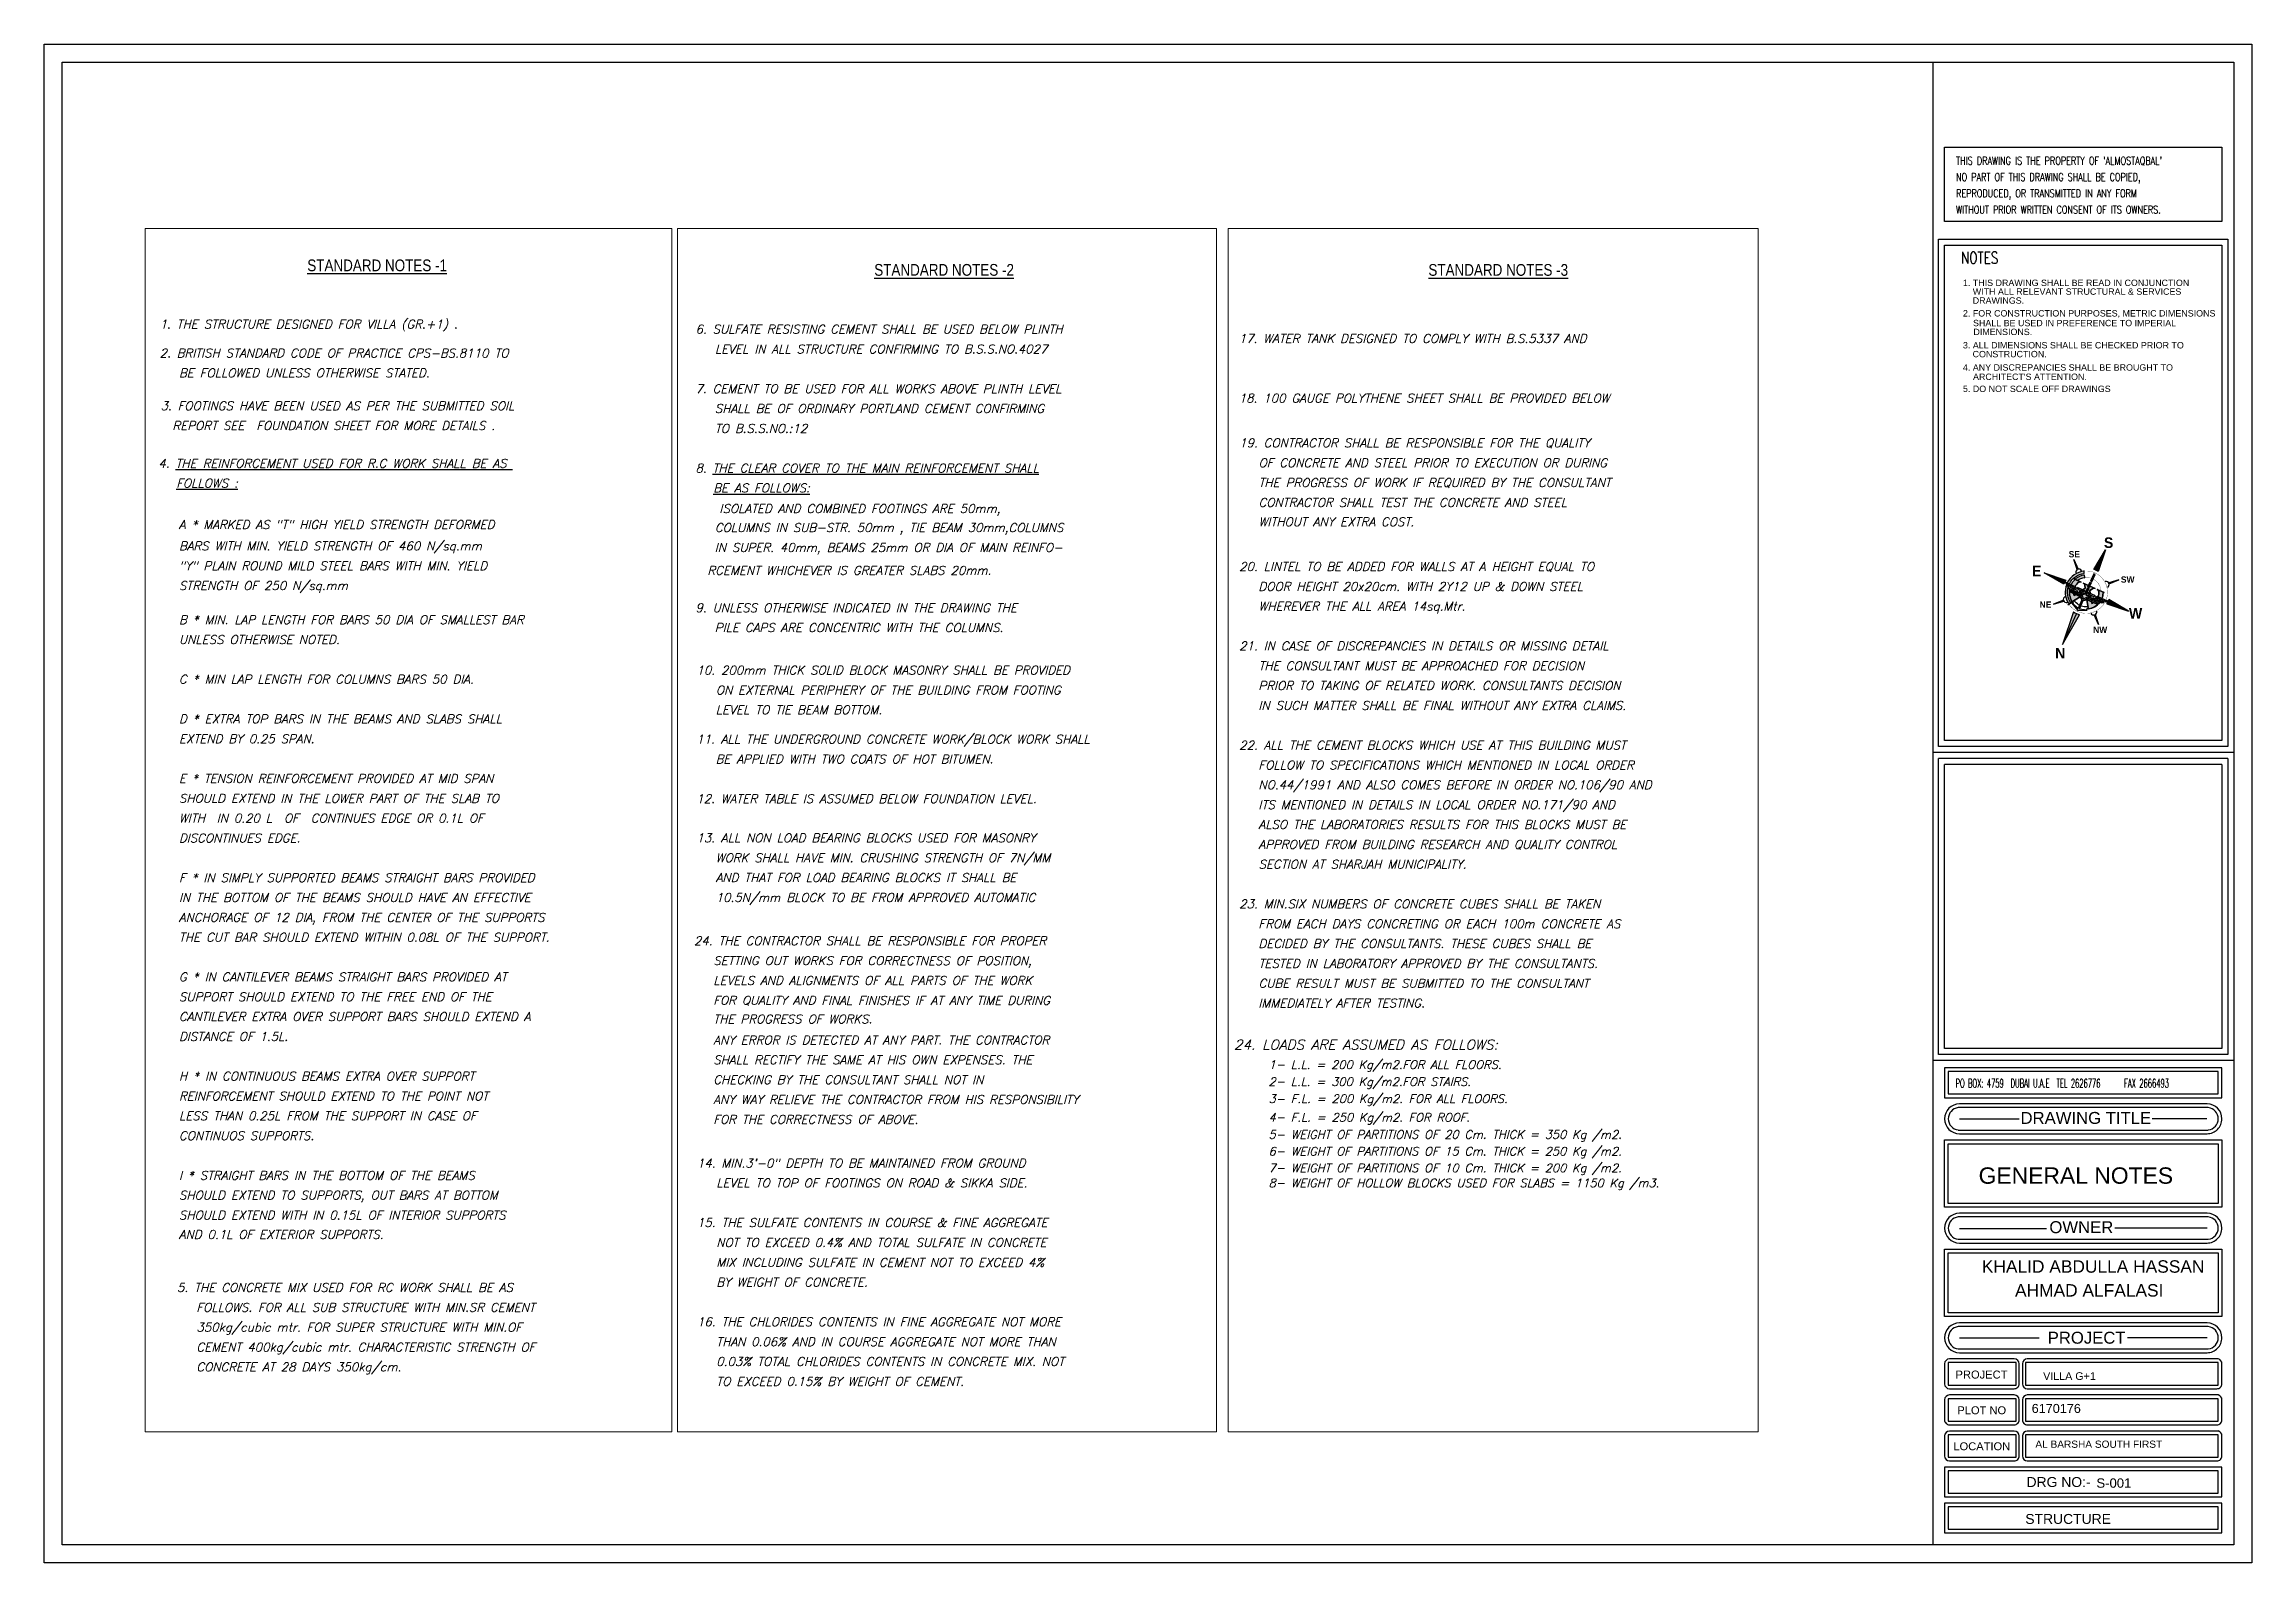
# Model space of a CAD drawing. Header units: metres. Extents: x 503482 to 1007323, y 2781056 to 5562345.
# Drawn here: x 503483.07 to 503530.83, y 2781080.01 to 2781112.87 of the extents above; entities that cross this region are included whole.
import ezdxf
from ezdxf.enums import TextEntityAlignment as Align

# ---------------------------------------------------------------- set-up
doc = ezdxf.new("R2010")
doc.units = ezdxf.units.M
doc.header["$LTSCALE"] = 10
doc.header["$MEASUREMENT"] = 0
doc.layers.get('0').update_dxf_attribs({"linetype": 'CONTINUOUS'})
doc.layers.add('01_WALLS', color=7, linetype='CONTINUOUS', lineweight=25)
doc.layers.add('Ex.Walls', color=7, linetype='CONTINUOUS', lineweight=0)
for name, color, linetype in [('F-S', 3, 'CONTINUOUS'), ('M.TITLE BLOCK', 7, 'CONTINUOUS'), ('TEXT1', 6, 'CONTINUOUS'), ('TEXT2', 2, 'CONTINUOUS'), ('TEXT3', 4, 'CONTINUOUS'), ('WALL1', 4, 'CONTINUOUS')]:
    doc.layers.add(name, color=color, linetype=linetype)
doc.styles.add('2', font='ITALIC.SHX')
doc.styles.add('4', font='romab___.ttf')
doc.styles.add('MIC', font='romant.shx', dxfattribs={"width": 0.75})
doc.styles.add('ROMAN', font='romant.shx', dxfattribs={"height": 0.6})
doc.styles.add('ROMANC', font='ARIALN.TTF')
doc.styles.add('SANSSERIFBOLD', font='sanss___.ttf', dxfattribs={"height": 18})

msp = doc.modelspace()

# ---------------------------------------------------------------- texts
at = {"layer": 'M.TITLE BLOCK', "color": 1, "style": 'MIC', "width": 0.75}
for s, p in [("THIS DRAWING IS THE PROPERTY OF 'ALMOSTAQBAL'", (503524.435, 2781110.262)), ('NO PART OF THIS DRAWING SHALL BE COPIED,', (503524.435, 2781109.909)), ('REPRODUCED, OR TRANSMITTED IN ANY FORM', (503524.435, 2781109.556)), ('WITHOUT PRIOR WRITTEN CONSENT OF ITS OWNERS.', (503524.435, 2781109.204))]:
    msp.add_text(s, height=0.17033, dxfattribs=at).set_placement(p)
at = {"layer": 'M.TITLE BLOCK', "color": 253, "linetype": 'Continuous', "ltscale": 24, "style": 'MIC', "width": 0.75}
msp.add_text('NOTES', height=0.2555, dxfattribs=at).set_placement((503524.539, 2781108.121))
at = {"layer": 'M.TITLE BLOCK', "color": 253, "linetype": 'Continuous', "ltscale": 24, "style": 'SANSSERIFBOLD'}
for s, height, p in [('1. THIS DRAWING SHALL BE READ IN CONJUNCTION', 0.13774, (503524.584, 2781107.637)), ('WITH ALL RELEVANT STRUCTURAL & SERVICES', 0.13774, (503524.797, 2781107.447)), ('DRAWINGS.', 0.1377, (503524.796, 2781107.254)), ('2. FOR CONSTRUCTION PURPOSES, METRIC DIMENSIONS', 0.13774, (503524.584, 2781106.977)), ('SHALL BE USED IN PREFERENCE TO IMPERIAL ', 0.13774, (503524.802, 2781106.767)), ('3. ALL DIMENSIONS SHALL BE CHECKED PRIOR TO', 0.13774, (503524.584, 2781106.286)), ('DIMENSIONS.', 0.13774, (503524.811, 2781106.575)), ('4. ANY DISCREPANCIES SHALL BE BROUGHT TO', 0.13774, (503524.584, 2781105.805)), ('CONSTRUCTION.', 0.13774, (503524.793, 2781106.095)), ('5. DO NOT SCALE OFF DRAWINGS', 0.13774, (503524.584, 2781105.343)), ("ARCHITECT'S ATTENTION.", 0.13774, (503524.802, 2781105.604))]:
    msp.add_text(s, height=height, dxfattribs=at).set_placement(p)
at = {"layer": 'M.TITLE BLOCK', "color": 144, "linetype": 'Continuous', "style": '4'}
for s, p in [('S', (503527.634, 2781101.969)), ('E', (503526.077, 2781101.357)), ('W', (503528.175, 2781100.44)), ('N', (503526.578, 2781099.577))]:
    msp.add_text(s, height=0.228, dxfattribs=at).set_placement(p)
at = {"layer": 'M.TITLE BLOCK', "color": 2, "linetype": 'Continuous', "style": '4'}
for s, p in [('SE', (503526.871, 2781101.764)), ('SW', (503528.001, 2781101.217)), ('NE', (503526.243, 2781100.673)), ('NW', (503527.401, 2781100.129))]:
    msp.add_text(s, height=0.1369, dxfattribs=at).set_placement(p)
at = {"layer": 'M.TITLE BLOCK', "color": 1, "style": 'SANSSERIFBOLD'}
for s, height, p in [('DRAWING TITLE', 0.25826, (503525.83, 2781089.505)), ('OWNER', 0.2583, (503526.454, 2781087.141)), ('KHALID ABDULLA HASSAN', 0.26853, (503524.993, 2781086.285)), ('AHMAD ALFALASI', 0.26853, (503525.711, 2781085.769)), ('PROJECT', 0.2583, (503526.418, 2781084.749)), ('PROJECT', 0.1722, (503524.424, 2781083.995)), ('VILLA G+1', 0.1659, (503526.319, 2781083.965)), (' PLOT NO ', 0.1722, (503524.396, 2781083.222)), ('LOCATION', 0.1722, (503524.377, 2781082.443)), ('DRG NO:-', 0.2152, (503525.96, 2781081.648)), ('S-001', 0.2026, (503527.472, 2781081.632)), ('STRUCTURE', 0.2152, (503525.933, 2781080.849))]:
    msp.add_text(s, height=height, dxfattribs=at).set_placement(p)
at = {"layer": 'M.TITLE BLOCK', "color": 1, "linetype": 'Continuous', "lineweight": 0, "style": 'SANSSERIFBOLD'}
msp.add_text('GENERAL NOTES', height=0.35431, rotation=359.9991, dxfattribs=at).set_placement((503524.923, 2781088.21))
at = {"layer": 'M.TITLE BLOCK', "color": 1, "lineweight": 5, "style": 'SANSSERIFBOLD'}
for s, height, p in [('6170176', 0.1955, (503526.072, 2781083.25)), ('AL BARSHA SOUTH FIRST', 0.15642, (503526.151, 2781082.496))]:
    msp.add_text(s, height=height, dxfattribs=at).set_placement(p)

# ---------------------------------------------------------------- blocks, each defined once
blk = doc.blocks.new('GEN NOTES')
at = {"color": 4}
for points in [[(-318.955, 87.356), (-318.956, 54.811), (-304.714, 54.811), (-304.714, 87.356)], [(-304.555, 87.356), (-304.556, 54.811), (-289.984, 54.81), (-289.984, 87.356)], [(-289.669, 87.356), (-289.669, 54.81), (-275.333, 54.81), (-275.333, 87.355)]]:
    blk.add_lwpolyline(points, close=True, dxfattribs=at)
at = {"layer": 'F-S', "color": 7, "linetype": 'Continuous', "style": 'ROMANC'}
for s, p in [('%%USTANDARD NOTES -1', (-312.68, 86.361)), ('%%USTANDARD NOTES -2', (-297.347, 86.239)), ('%%USTANDARD NOTES -3', (-282.361, 86.238))]:
    blk.add_text(s, height=0.31752, rotation=359.999, dxfattribs=at).set_placement(p, align=Align.MIDDLE)
at = {"layer": 'TEXT1', "color": 7, "style": '2'}
for s, p in [('1. THE STRUCTURE DESIGNED FOR VILLA (GR.+1) .', (-318.563, 84.655)), ('2. BRITISH STANDARD CODE OF PRACTICE CPS-BS.8110 TO', (-318.563, 83.871)), ('   BE FOLLOWED UNLESS OTHERWISE STATED.', (-318.563, 83.334)), ('3. FOOTINGS HAVE BEEN USED AS PER THE SUBMITTED SOIL ', (-318.537, 82.445)), ('  REPORT SEE  FOUNDATION SHEET FOR MORE DETAILS .', (-318.537, 81.908)), ('4. %%UTHE REINFORCEMENT USED FOR R.C WORK SHALL BE AS ', (-318.595, 80.888)), ('   %%uFOLLOWS :', (-318.595, 80.351)), ('   A * MARKED AS "T" HIGH YIELD STRENGTH DEFORMED', (-318.564, 79.23)), ('   BARS WITH MIN. YIELD STRENGTH OF 460 N/sq.mm', (-318.564, 78.653)), ('   "Y" PLAIN ROUND MILD STEEL BARS WITH MIN. YIELD', (-318.564, 78.117)), ('   STRENGTH OF 250 N/sq.mm', (-318.564, 77.58)), ('   B * MIN. LAP LENGTH FOR BARS 50 DIA OF SMALLEST BAR', (-318.564, 76.658)), ('   UNLESS OTHERWISE NOTED.', (-318.564, 76.121)), ('   C * MIN LAP LENGTH FOR COLUMNS BARS 50 DIA.', (-318.564, 75.048)), ('   D * EXTRA TOP BARS IN THE BEAMS AND SLABS SHALL', (-318.564, 73.974)), ('   EXTEND BY 0.25 SPAN.', (-318.564, 73.437)), ('   E * TENSION REINFORCEMENT PROVIDED AT MID SPAN', (-318.564, 72.364)), ('   SHOULD EXTEND IN THE LOWER PART OF THE SLAB TO', (-318.564, 71.827)), ('   WITH  IN 0.20 L  OF  CONTINUES EDGE OR 0.1L OF ', (-318.564, 71.29)), ('   DISCONTINUES EDGE.', (-318.564, 70.753)), ('   F * IN SIMPLY SUPPORTED BEAMS STRAIGHT BARS PROVIDED ', (-318.564, 69.68)), ('   IN THE BOTTOM OF THE BEAMS SHOULD HAVE AN EFFECTIVE', (-318.564, 69.143)), ('   ANCHORAGE OF 12 DIA, FROM THE CENTER OF THE SUPPORTS', (-318.564, 68.606)), ('   THE CUT BAR SHOULD EXTEND WITHIN 0.08L OF THE SUPPORT.', (-318.564, 68.069)), ('   G * IN CANTILEVER BEAMS STRAIGHT BARS PROVIDED AT', (-318.564, 66.996)), ('   SUPPORT SHOULD EXTEND TO THE FREE END OF THE ', (-318.564, 66.459)), ('   CANTILEVER EXTRA OVER SUPPORT BARS SHOULD EXTEND A', (-318.564, 65.922)), ('   DISTANCE OF 1.5L.', (-318.564, 65.385)), ('   H * IN CONTINUOUS BEAMS EXTRA OVER SUPPORT', (-318.564, 64.312)), ('   REINFORCEMENT SHOULD EXTEND TO THE POINT NOT', (-318.564, 63.775)), ('   LESS THAN 0.25L FROM THE SUPPORT IN CASE OF', (-318.564, 63.238)), ('   CONTINUOS SUPPORTS.', (-318.564, 62.701)), ('   I * STRAIGHT BARS IN THE BOTTOM OF THE BEAMS', (-318.564, 61.628)), ('   SHOULD EXTEND TO SUPPORTS, OUT BARS AT BOTTOM ', (-318.564, 61.091)), ('   SHOULD EXTEND WITH IN 0.15L OF INTERIOR SUPPORTS', (-318.564, 60.554)), ('   AND 0.1L OF EXTERIOR SUPPORTS.', (-318.564, 60.029))]:
    blk.add_text(s, height=0.23424, rotation=359.999, dxfattribs=at).set_placement(p)
at = {"layer": 'TEXT2', "color": 7, "style": '2'}
for s, p in [('6. SULFATE RESISTING CEMENT SHALL BE USED BELOW PLINTH', (-304.07, 84.517)), ('   LEVEL IN ALL STRUCTURE CONFIRMING TO B.S.S.NO.4027', (-304.07, 83.98)), ('7. CEMENT TO BE USED FOR ALL WORKS ABOVE PLINTH LEVEL', (-304.071, 82.907)), ('   SHALL BE OF ORDINARY PORTLAND CEMENT CONFIRMING', (-304.071, 82.37)), ('   TO B.S.S.NO.:12', (-304.071, 81.833)), ('8. %%uTHE CLEAR COVER TO THE MAIN REINFORCEMENT SHALL', (-304.071, 80.759)), ('   %%UBE AS FOLLOWS:', (-304.071, 80.223)), ('ISOLATED AND COMBINED FOOTINGS ARE 50mm, ', (-303.421, 79.664)), ('   IN SUPER. 40mm, BEAMS 25mm OR DIA OF MAIN REINFO-', (-304.071, 78.612)), ('   COLUMNS IN SUB-STR. 50mm , TIE BEAM 30mm,COLUMNS', (-304.071, 79.149)), ('  RCEMENT WHICHEVER IS GREATER SLABS 20mm.', (-304.071, 77.993)), ('9. UNLESS OTHERWISE INDICATED IN THE DRAWING THE', (-304.071, 76.981)), ('   PILE CAPS ARE CONCENTRIC WITH THE COLUMNS.', (-304.071, 76.444)), ('10. 200mm THICK SOLID BLOCK MASONRY SHALL BE PROVIDED', (-304.044, 75.293)), ('   ON EXTERNAL PERIPHERY OF THE BUILDING FROM FOOTING', (-304.044, 74.756)), ('   LEVEL TO TIE BEAM BOTTOM.', (-304.044, 74.22)), ('11. ALL THE UNDERGROUND CONCRETE WORK/BLOCK WORK SHALL', (-304.05, 73.426)), ('   BE APPLIED WITH TWO COATS OF HOT BITUMEN.', (-304.05, 72.889)), ('12. WATER TABLE IS ASSUMED BELOW FOUNDATION LEVEL.', (-304.05, 71.816)), ('13. ALL NON LOAD BEARING BLOCKS USED FOR MASONRY', (-304.047, 70.756)), ('   WORK SHALL HAVE MIN. CRUSHING STRENGTH OF 7N/MM', (-304.047, 70.219)), ('   AND THAT FOR LOAD BEARING BLOCKS IT SHALL BE ', (-304.047, 69.683)), ('   10.5N/mm BLOCK TO BE FROM APPROVED AUTOMATIC', (-304.047, 69.146)), ('24. THE CONTRACTOR SHALL BE RESPONSIBLE FOR PROPER', (-304.112, 67.973)), ('   SETTING OUT WORKS FOR CORRECTNESS OF POSITION,', (-304.112, 67.436)), ('   LEVELS AND ALIGNMENTS OF ALL PARTS OF THE WORK', (-304.112, 66.899)), ('   FOR QUALITY AND FINAL FINISHES IF AT ANY TIME DURING', (-304.112, 66.363)), ('   THE PROGRESS OF WORKS.', (-304.112, 65.856)), ('   ANY ERROR IS DETECTED AT ANY PART. THE CONTRACTOR', (-304.112, 65.289)), ('   SHALL RECTIFY THE SAME AT HIS OWN EXPENSES. THE ', (-304.112, 64.752)), ('   ANY WAY RELIEVE THE CONTRACTOR FROM HIS RESPONSIBILITY', (-304.112, 63.679)), ('   CHECKING BY THE CONSULTANT SHALL NOT IN ', (-304.112, 64.216)), ('   FOR THE CORRECTNESS OF ABOVE.', (-304.112, 63.142)), ('5. THE CONCRETE MIX USED FOR RC WORK SHALL BE AS', (-318.092, 58.594)), ('   FOLLOWS. FOR ALL SUB STRUCTURE WITH MIN.SR CEMENT', (-318.092, 58.057)), ('   350kg/cubic mtr. FOR SUPER STRUCTURE WITH MIN.OF', (-318.092, 57.52)), ('   CEMENT 400kg/cubic mtr. CHARACTERISTIC STRENGTH OF', (-318.092, 56.983)), ('   CONCRETE AT 28 DAYS 350kg/cm.', (-318.092, 56.446))]:
    blk.add_text(s, height=0.23424, rotation=359.999, dxfattribs=at).set_placement(p)
at = {"layer": 'TEXT3', "color": 7, "style": '2'}
for s, height, p in [('17. WATER TANK DESIGNED TO COMPLY WITH B.S.5337 AND ', 0.23424, (-289.379, 84.264)), ('18. 100 GAUGE POLYTHENE SHEET SHALL BE PROVIDED BELOW', 0.23424, (-289.379, 82.653)), ('19. CONTRACTOR SHALL BE RESPONSIBLE FOR THE QUALITY', 0.23424, (-289.368, 81.441)), ('   OF CONCRETE AND STEEL PRIOR TO EXECUTION OR DURING', 0.23424, (-289.368, 80.904)), ('   CONTRACTOR SHALL TEST THE CONCRETE AND STEEL ', 0.23424, (-289.368, 79.83)), ('   THE PROGRESS OF WORK IF REQUIRED BY THE CONSULTANT', 0.23424, (-289.368, 80.367)), ('   WITHOUT ANY EXTRA COST. ', 0.23424, (-289.368, 79.306)), ('20. LINTEL TO BE ADDED FOR WALLS AT A HEIGHT EQUAL TO ', 0.23424, (-289.368, 78.096)), ('   DOOR HEIGHT 20x20cm. WITH 2Y12 UP & DOWN STEEL', 0.23424, (-289.368, 77.559)), ('   WHEREVER THE ALL AREA 14sq.Mtr.', 0.23424, (-289.368, 77.022)), ('21. IN CASE OF DISCREPANCIES IN DETAILS OR MISSING DETAIL', 0.23424, (-289.368, 75.949)), ('   THE CONSULTANT MUST BE APPROACHED FOR DECISION', 0.23424, (-289.368, 75.412)), ('   PRIOR TO TAKING OF RELATED WORK. CONSULTANTS DECISION', 0.23424, (-289.368, 74.875)), ('   IN SUCH MATTER SHALL BE FINAL WITHOUT ANY EXTRA CLAIMS.', 0.23424, (-289.368, 74.338)), ('22. ALL THE CEMENT BLOCKS WHICH USE AT THIS BUILDING MUST', 0.23424, (-289.368, 73.265)), ('   FOLLOW TO SPECIFICATIONS WHICH MENTIONED IN LOCAL ORDER', 0.23424, (-289.368, 72.728)), ('   NO.44/1991 AND ALSO COMES BEFORE IN ORDER NO.106/90 AND', 0.23424, (-289.368, 72.191)), ('   ITS MENTIONED IN DETAILS IN LOCAL ORDER NO.171/90 AND', 0.23424, (-289.368, 71.655)), ('   ALSO THE LABORATORIES RESULTS FOR THIS BLOCKS MUST BE', 0.23424, (-289.368, 71.118)), ('   APPROVED FROM BUILDING RESEARCH AND QUALITY CONTROL', 0.23424, (-289.368, 70.581)), ('   SECTION AT SHARJAH MUNICIPALITY.', 0.23424, (-289.368, 70.044)), ('23. MIN.SIX NUMBERS OF CONCRETE CUBES SHALL BE TAKEN', 0.23424, (-289.368, 68.971)), ('   FROM EACH DAYS CONCRETING OR EACH 100m CONCRETE AS ', 0.23424, (-289.368, 68.434)), ('   DECIDED BY THE CONSULTANTS. THESE CUBES SHALL BE ', 0.23424, (-289.368, 67.897)), ('   TESTED IN LABORATORY APPROVED BY THE CONSULTANTS.', 0.23424, (-289.368, 67.36)), ('   CUBE RESULT MUST BE SUBMITTED TO THE CONSULTANT', 0.23424, (-289.368, 66.823)), ('   IMMEDIATELY AFTER TESTING.', 0.23424, (-289.368, 66.289)), ('24. LOADS ARE ASSUMED AS FOLLOWS:', 0.26937, (-289.507, 65.146)), ('1- L.L. = 200 Kg/m2.FOR ALL FLOORS.', 0.22721, (-288.573, 64.628)), ('2- L.L. = 300 Kg/m2.FOR STAIRS.', 0.22721, (-288.573, 64.166)), ('3- F.L. = 200 Kg/m2. FOR ALL FLOORS.', 0.22721, (-288.573, 63.704)), ('4- F.L. = 250 Kg/m2. FOR ROOF.', 0.22721, (-288.573, 63.2)), ('5- WEIGHT OF PARTITIONS OF 20 Cm. THICK = 350 Kg /m2.', 0.22721, (-288.573, 62.738)), ('14. MIN.3\'-0" DEPTH TO BE MAINTAINED FROM GROUND', 0.23424, (-304.032, 61.96)), ('6- WEIGHT OF PARTITIONS OF 15 Cm. THICK = 250 Kg /m2.', 0.22721, (-288.573, 62.285)), ('7- WEIGHT OF PARTITIONS OF 10 Cm. THICK = 200 Kg /m2.', 0.22721, (-288.573, 61.832)), ('   LEVEL TO TOP OF FOOTINGS ON ROAD & SIKKA SIDE.', 0.23424, (-304.032, 61.423)), ('8- WEIGHT OF HOLLOW BLOCKS USED FOR SLABS = 1150 Kg /m3.', 0.22721, (-288.573, 61.427)), ('15. THE SULFATE CONTENTS IN COURSE & FINE AGGREGATE', 0.23424, (-304.032, 60.35)), ('   NOT TO EXCEED 0.4% AND TOTAL SULFATE IN CONCRETE ', 0.23424, (-304.032, 59.813)), ('   MIX INCLUDING SULFATE IN CEMENT NOT TO EXCEED 4%', 0.23424, (-304.032, 59.276)), ('   BY WEIGHT OF CONCRETE.', 0.23424, (-304.032, 58.739)), ('16. THE CHLORIDES CONTENTS IN FINE AGGREGATE NOT MORE', 0.23424, (-304.032, 57.666)), ('   THAN 0.06% AND IN COURSE AGGREGATE NOT MORE THAN ', 0.23424, (-304.032, 57.129)), ('   0.03% TOTAL CHLORIDES CONTENTS IN CONCRETE MIX. NOT', 0.23424, (-304.032, 56.592)), ('   TO EXCEED 0.15% BY WEIGHT OF CEMENT.', 0.23424, (-304.032, 56.055))]:
    blk.add_text(s, height=height, rotation=359.999, dxfattribs=at).set_placement(p)
blk = doc.blocks.new('hhjhj')
at = {"layer": '01_WALLS'}
h = blk.add_hatch(color=153, dxfattribs=at)
h.set_gradient(color1=(92, 145, 230), color2=(37, 105, 177), tint=1)
h.paths.add_polyline_path([(14567.7, 3871), (14567.7, 3864.5, -0.023761), (14570.3, 3864.5), (14570.3, 3871), (14584.9, 3866.7), (14569.2, 3874.6), (14554.1, 3867)])
h.paths.add_polyline_path([(14542.8, 3849.1, -0.262066), (14539, 3846.5), (14561.8, 3846.4), (14567.7, 3853), (14567.7, 3853.5), (14561.5, 3849.1)])
h.paths.add_polyline_path([(14552.4, 3841.2), (14555.2, 3843.8), (14535.7, 3843.8, -0.286116), (14531.5, 3841.2)])
h.paths.add_polyline_path([(14546.8, 3836), (14549.6, 3838.6), (14528.4, 3838.6, -0.286116), (14524.2, 3836)])
h.paths.add_polyline_path([(14565.4, 3836, -0.124615), (14564.5, 3838.6), (14553.4, 3838.6), (14550.7, 3836)])
h.paths.add_polyline_path([(14572, 3843.1, -0.101071), (14573.2, 3841.2), (14581.8, 3841.2), (14579, 3843.8), (14575.2, 3843.8), (14569, 3850.9), (14562.8, 3843.8), (14559, 3843.8), (14556.2, 3841.2), (14564.8, 3841.2, -0.102127), (14566.1, 3843.1), (14567.7, 3840.6), (14567.7, 3829.1), (14570.3, 3829.1), (14570.3, 3840.6)])
h.paths.add_polyline_path([(14573.6, 3838.6, -0.124615), (14572.6, 3836), (14587.3, 3836), (14584.6, 3838.6)])
h.paths.add_polyline_path([(14606.5, 3841.2, -0.286116), (14602.3, 3843.8), (14582.8, 3843.8), (14585.6, 3841.2)])
h.paths.add_polyline_path([(14613.8, 3836, -0.286116), (14609.6, 3838.6), (14588.4, 3838.6), (14591.2, 3836)])
h.paths.add_polyline_path([(14570.3, 3826.5), (14567.7, 3826.5), (14567.7, 3817.9), (14570.3, 3817.9)])
h.paths.add_polyline_path([(14567.7, 3800.3), (14570.3, 3800.3), (14570.3, 3809.4), (14570.3, 3815.2), (14567.7, 3815.2)])
h = blk.add_hatch(color=153, dxfattribs=at)
h.set_gradient(color1=(92, 145, 230), color2=(37, 105, 177), tint=1)
h.paths.add_polyline_path([(14567.7, 3871), (14567.7, 3864.5, -0.023761), (14570.3, 3864.5), (14570.3, 3871), (14584.9, 3866.7), (14569.2, 3874.6), (14554.1, 3867)])
h.paths.add_polyline_path([(14542.8, 3849.1, -0.262066), (14539, 3846.5), (14561.8, 3846.4), (14567.7, 3853), (14567.7, 3853.5), (14561.5, 3849.1)])
h.paths.add_polyline_path([(14552.4, 3841.2), (14555.2, 3843.8), (14535.7, 3843.8, -0.286116), (14531.5, 3841.2)])
h.paths.add_polyline_path([(14546.8, 3836), (14549.6, 3838.6), (14528.4, 3838.6, -0.286116), (14524.2, 3836)])
h.paths.add_polyline_path([(14565.4, 3836, -0.124615), (14564.5, 3838.6), (14553.4, 3838.6), (14550.7, 3836)])
h.paths.add_polyline_path([(14572, 3843.1, -0.101071), (14573.2, 3841.2), (14581.8, 3841.2), (14579, 3843.8), (14575.2, 3843.8), (14569, 3850.9), (14562.8, 3843.8), (14559, 3843.8), (14556.2, 3841.2), (14564.8, 3841.2, -0.102127), (14566.1, 3843.1), (14567.7, 3840.6), (14567.7, 3829.1), (14570.3, 3829.1), (14570.3, 3840.6)])
h.paths.add_polyline_path([(14573.6, 3838.6, -0.124615), (14572.6, 3836), (14587.3, 3836), (14584.6, 3838.6)])
h.paths.add_polyline_path([(14606.5, 3841.2, -0.286116), (14602.3, 3843.8), (14582.8, 3843.8), (14585.6, 3841.2)])
h.paths.add_polyline_path([(14613.8, 3836, -0.286116), (14609.6, 3838.6), (14588.4, 3838.6), (14591.2, 3836)])
h.paths.add_polyline_path([(14570.3, 3826.5), (14567.7, 3826.5), (14567.7, 3817.9), (14570.3, 3817.9)])
h.paths.add_polyline_path([(14567.7, 3800.3), (14570.3, 3800.3), (14570.3, 3809.4), (14570.3, 3815.2), (14567.7, 3815.2)])
h = blk.add_hatch(color=153, dxfattribs=at)
h.set_gradient(color1=(92, 145, 230), color2=(37, 105, 177), tint=1)
h.paths.add_polyline_path([(14603.7, 3842.1, 0.158286), (14606.5, 3841.2), (14603.9, 3841.2, -0.018728), (14604.1, 3838.6), (14608.3, 3838.6, 0.254419), (14589, 3870.8), (14586.9, 3867.2, -0.226556)])
h.paths.add_polyline_path([(14586.9, 3806.7), (14589, 3803.1, 0.258202), (14608.3, 3836), (14604.1, 3836, -0.257526)])
h.paths.add_polyline_path([(14598.2, 3823.9), (14593.3, 3823.9, -0.119249), (14583, 3813.2), (14585.2, 3809.4, 0.155133)])
h = blk.add_hatch(color=51, dxfattribs=at)
h.set_gradient(color1=(244, 242, 128), color2=(233, 230, 63), tint=1)
h.paths.add_polyline_path([(14587, 3852.2, -0.041979), (14589.3, 3849.1), (14595.2, 3849.1, 0.259096), (14599, 3846.5, 0.204681), (14582.8, 3865.5, -0.442697), (14583.9, 3861.5), (14576, 3849.4), (14576.5, 3849.1), (14585.1, 3849.1)])
h.paths.add_polyline_path([(14599.7, 3843.8, 0.021326), (14599, 3846.4), (14590.6, 3846.4, -0.030454), (14591.6, 3843.8)])
h.paths.add_polyline_path([(14600.4, 3838.6, 0.020699), (14600.1, 3841.2), (14592.2, 3841.2, -0.02878), (14592.5, 3838.6)])
h.paths.add_polyline_path([(14600.4, 3836), (14592.5, 3836, -0.122048), (14589.3, 3825.4, -0.198912), (14585.6, 3823.9), (14599.8, 3823.9, -0.577302), (14598.4, 3825.9, 0.08143)])
h.paths.add_polyline_path([(14581.2, 3823.9, -0.256233), (14576.8, 3826.3), (14573.7, 3831.2), (14576.7, 3836), (14572.6, 3836, 0.124615), (14573.6, 3838.6), (14578.4, 3838.6), (14580, 3841.2), (14573.2, 3841.2, 0.101071), (14572, 3843.1), (14570.3, 3840.6), (14570.3, 3829.1), (14567.7, 3829.1), (14567.7, 3840.6), (14566.1, 3843.1, 0.102127), (14564.8, 3841.2), (14558, 3841.2), (14559.6, 3838.6), (14564.5, 3838.6, 0.124615), (14565.4, 3836), (14561.3, 3836), (14564.3, 3831.2), (14561.2, 3826.3, -0.256233), (14556.8, 3823.9), (14567.7, 3823.9), (14567.7, 3826.5), (14570.3, 3826.5), (14570.3, 3823.9)])
h.paths.add_polyline_path([(14576.2, 3846.4), (14575, 3847.8), (14573.6, 3845.6), (14575.2, 3843.8), (14579, 3843.8), (14580.7, 3842.2), (14583.4, 3846.4)])
h.paths.add_polyline_path([(14551, 3852.2), (14553, 3849.1), (14561.5, 3849.1), (14562, 3849.4), (14554.3, 3861.6, -0.449697), (14555.4, 3865.3, 0.211021), (14539, 3846.5, 0.262066), (14542.8, 3849.1), (14548.7, 3849.1, -0.041897)])
h.paths.add_polyline_path([(14546.4, 3843.8, -0.030549), (14547.4, 3846.5), (14539, 3846.5, 0.022049), (14538.3, 3843.8)])
h.paths.add_polyline_path([(14537.8, 3841.2, 0.021253), (14537.6, 3838.6), (14545.5, 3838.6, -0.02874), (14545.8, 3841.2)])
h.paths.add_polyline_path([(14545.5, 3836), (14537.6, 3836, 0.085165), (14539.8, 3825.7, -0.447729), (14538.4, 3823.9), (14552.4, 3823.9, -0.198912), (14548.7, 3825.4, -0.121853)])
h.paths.add_polyline_path([(14554.6, 3846.4), (14557.3, 3842.2), (14559, 3843.8), (14562.8, 3843.8), (14564.4, 3845.7), (14563, 3847.9), (14561.8, 3846.4)])
h = blk.add_hatch(color=153, dxfattribs=at)
h.set_gradient(color1=(92, 145, 230), color2=(37, 105, 177), tint=1)
h.paths.add_polyline_path([(14576.5, 3849.1), (14576, 3849.4), (14570.3, 3853.5), (14570.3, 3864.5, 0.023761), (14567.7, 3864.5), (14567.7, 3853), (14569, 3854.5), (14576.2, 3846.4), (14583.4, 3846.4), (14599, 3846.4, 0.000195), (14599, 3846.5, -0.259096), (14595.2, 3849.1), (14589.3, 3849.1)])
h = blk.add_hatch(color=153, dxfattribs=at)
h.set_gradient(color1=(92, 145, 230), color2=(37, 105, 177), tint=1)
h.paths.add_polyline_path([(14576.5, 3849.1), (14576, 3849.4), (14570.3, 3853.5), (14570.3, 3864.5, 0.023761), (14567.7, 3864.5), (14567.7, 3853), (14569, 3854.5), (14576.2, 3846.4), (14583.4, 3846.4), (14599, 3846.4, 0.000195), (14599, 3846.5, -0.259096), (14595.2, 3849.1), (14589.3, 3849.1)])
at = {"layer": '01_WALLS', "color": 2}
blk.add_line((14570.3, 3840.6), (14567.7, 3840.6), dxfattribs=at)
at = {"layer": '01_WALLS', "color": 253, "const_width": 0.5}
for points in [[(14590.3, 3873, -0.395207), (14587.1, 3872.1, 0.387736), (14535.7, 3858.2, 0.132388), (14529.5, 3838.6), (14537.6, 3838.6, -0.021253), (14537.8, 3841.2), (14531.5, 3841.2, 0.286116), (14535.7, 3843.8), (14538.3, 3843.8, -0.234593), (14555.4, 3865.4, 0.455538), (14554.3, 3861.6), (14554.8, 3860.8, -0.03708), (14558.4, 3862.4, -0.087276), (14567.7, 3864.5), (14567.7, 3871), (14554.1, 3867), (14569.2, 3874.6), (14584.9, 3866.7), (14570.3, 3871), (14570.3, 3864.5, -0.095661), (14580.5, 3862.1, -0.429692), (14581.6, 3858.3), (14584.3, 3862.9, 0.297133), (14582.7, 3865.5, -0.0213), (14585.1, 3864.2)], [(14547.3, 3819.9, -0.045891), (14544.5, 3823.9), (14538.4, 3823.9, 0.447729), (14539.8, 3825.7, -0.085165), (14537.6, 3836), (14529.5, 3836, 0.262554), (14549.4, 3802.7, 0.253777), (14587.1, 3801.9, -0.396007), (14590.3, 3801), (14581.7, 3815.4, -0.340554), (14581.3, 3812.4, -0.105876), (14570.3, 3809.4), (14570.3, 3800.3), (14567.7, 3800.3), (14567.7, 3809.4, -0.220839)]]:
    blk.add_lwpolyline(points, format="xyb", close=True, dxfattribs=at)
at = {"layer": '01_WALLS', "color": 144}
for points in [[(14584.9, 3866.7), (14569.2, 3874.6), (14554.1, 3867), (14567.7, 3871), (14567.7, 3853.5), (14561.5, 3849.1), (14542.8, 3849.1, -0.262066), (14539, 3846.5), (14561.8, 3846.4), (14569, 3854.5), (14576.2, 3846.4), (14599.5, 3846.4, -0.286116), (14595.2, 3849.1), (14576.5, 3849.1), (14570.3, 3853.5), (14570.3, 3871), (14584.9, 3866.7)], [(14584.9, 3866.7), (14569.2, 3874.6), (14554.1, 3867), (14567.7, 3871), (14567.7, 3853.5), (14561.5, 3849.1), (14542.8, 3849.1, -0.262066), (14539, 3846.5), (14561.8, 3846.4), (14569, 3854.5), (14576.2, 3846.4), (14599.5, 3846.4, -0.286116), (14595.2, 3849.1), (14576.5, 3849.1), (14570.3, 3853.5), (14570.3, 3871), (14584.9, 3866.7)], [(14549.6, 3838.6), (14546.8, 3836), (14524.2, 3836, 0.286116), (14528.4, 3838.6, 1.604486), (14528.4, 3838.6), (14549.6, 3838.6)], [(14549.6, 3838.6), (14546.8, 3836), (14524.2, 3836, 0.286116), (14528.4, 3838.6, 1.604486), (14528.4, 3838.6), (14549.6, 3838.6)], [(14535.7, 3843.8), (14555.2, 3843.8), (14552.4, 3841.2), (14531.5, 3841.2, 0.286116), (14535.7, 3843.8, -0.286116)], [(14535.7, 3843.8), (14555.2, 3843.8), (14552.4, 3841.2), (14531.5, 3841.2, 0.286116), (14535.7, 3843.8, -0.286116)], [(14564.5, 3838.6), (14553.4, 3838.6), (14550.7, 3836), (14565.4, 3836, -0.124615), (14564.5, 3838.6, 1.780028)], [(14564.5, 3838.6), (14553.4, 3838.6), (14550.7, 3836), (14565.4, 3836, -0.124615), (14564.5, 3838.6, 1.780028)], [(14581.8, 3841.2), (14579, 3843.8), (14575.2, 3843.8), (14569, 3850.9), (14562.8, 3843.8), (14559, 3843.8), (14556.2, 3841.2), (14564.8, 3841.2, -0.102127), (14566.1, 3843.1), (14567.7, 3840.6), (14567.7, 3829.1), (14570.3, 3829.1), (14570.3, 3840.6), (14572, 3843.1, -0.101071), (14573.2, 3841.2), (14581.8, 3841.2)], [(14581.8, 3841.2), (14579, 3843.8), (14575.2, 3843.8), (14569, 3850.9), (14562.8, 3843.8), (14559, 3843.8), (14556.2, 3841.2), (14564.8, 3841.2, -0.102127), (14566.1, 3843.1), (14567.7, 3840.6), (14567.7, 3829.1), (14570.3, 3829.1), (14570.3, 3840.6), (14572, 3843.1, -0.101071), (14573.2, 3841.2), (14581.8, 3841.2)], [(14573.6, 3838.6), (14584.6, 3838.6), (14587.3, 3836), (14572.6, 3836, 0.124615), (14573.6, 3838.6, -1.780028)], [(14573.6, 3838.6), (14584.6, 3838.6), (14587.3, 3836), (14572.6, 3836, 0.124615), (14573.6, 3838.6, -1.780028)], [(14602.3, 3843.8), (14582.8, 3843.8), (14585.6, 3841.2), (14606.5, 3841.2, -0.286116), (14602.3, 3843.8, 0.286116)], [(14602.3, 3843.8), (14582.8, 3843.8), (14585.6, 3841.2), (14606.5, 3841.2, -0.286116), (14602.3, 3843.8, 0.286116)], [(14588.4, 3838.6), (14591.2, 3836), (14613.8, 3836, -0.286116), (14609.6, 3838.6, -1.604486), (14609.6, 3838.6), (14588.4, 3838.6)], [(14588.4, 3838.6), (14591.2, 3836), (14613.8, 3836, -0.286116), (14609.6, 3838.6, -1.604486), (14609.6, 3838.6), (14588.4, 3838.6)]]:
    blk.add_lwpolyline(points, format="xyb", dxfattribs=at)
at = {"layer": '01_WALLS', "color": 2}
for points in [[(14569.2, 3874.6), (14554.1, 3867), (14567.7, 3871), (14567.7, 3864.5, -0.023761), (14570.3, 3864.5), (14570.3, 3871), (14584.9, 3866.7)], [(14589, 3870.8), (14586.9, 3867.2, -0.226556), (14603.7, 3842.1, 0.158286), (14606.5, 3841.2), (14603.9, 3841.2, -0.018728), (14604.1, 3838.6), (14608.3, 3838.6, 0.254419)], [(14549.6, 3838.6), (14528.4, 3838.6, -0.286116), (14524.2, 3836), (14546.8, 3836)], [(14549.6, 3838.6), (14528.4, 3838.6, -0.286116), (14524.2, 3836), (14546.8, 3836)], [(14555.2, 3843.8), (14535.7, 3843.8, -0.286116), (14531.5, 3841.2), (14552.4, 3841.2)], [(14555.2, 3843.8), (14535.7, 3843.8, -0.286116), (14531.5, 3841.2), (14552.4, 3841.2)], [(14545.8, 3841.2), (14537.8, 3841.2, 0.021253), (14537.6, 3838.6), (14545.5, 3838.6, -0.02874)], [(14545.5, 3836), (14537.6, 3836, 0.085165), (14539.8, 3825.7, -0.447729), (14538.4, 3823.9), (14552.4, 3823.9, -0.198912), (14548.7, 3825.4, -0.121853)], [(14547.4, 3846.5), (14539, 3846.5, 0.022049), (14538.3, 3843.8), (14546.4, 3843.8, -0.030549)], [(14554.3, 3861.6, -0.449697), (14555.4, 3865.3, 0.211021), (14539, 3846.5, 0.262066), (14542.8, 3849.1), (14548.7, 3849.1, -0.041897), (14551, 3852.2), (14553, 3849.1), (14561.5, 3849.1), (14562, 3849.4)], [(14569, 3854.5), (14576.2, 3846.4), (14599, 3846.4, 0.000195), (14599, 3846.5, -0.259096), (14595.2, 3849.1), (14576.5, 3849.1), (14570.3, 3853.5), (14570.3, 3864.5, 0.023761), (14567.7, 3864.5), (14567.7, 3853.5), (14561.5, 3849.1), (14542.8, 3849.1, -0.262066), (14539, 3846.5), (14561.8, 3846.4)], [(14595.2, 3849.1), (14589.3, 3849.1), (14576.5, 3849.1), (14576, 3849.4), (14570.3, 3853.5), (14570.3, 3864.5, 0.023761), (14567.7, 3864.5), (14567.7, 3853.5), (14561.5, 3849.1), (14553, 3849.1), (14542.8, 3849.1, -0.262066), (14539, 3846.5), (14547.4, 3846.5), (14561.8, 3846.4), (14563, 3847.9), (14569, 3854.5), (14576.2, 3846.4), (14583.4, 3846.4), (14599, 3846.4, 0.000195), (14599, 3846.5, -0.259096)], [(14569, 3854.5), (14576.2, 3846.4), (14599, 3846.4, 0.000195), (14599, 3846.5, -0.259096), (14595.2, 3849.1), (14576.5, 3849.1), (14570.3, 3853.5), (14570.3, 3864.5, 0.023761), (14567.7, 3864.5), (14567.7, 3853.5), (14561.5, 3849.1), (14542.8, 3849.1, -0.262066), (14539, 3846.5), (14561.8, 3846.4)], [(14595.2, 3849.1), (14589.3, 3849.1), (14576.5, 3849.1), (14576, 3849.4), (14570.3, 3853.5), (14570.3, 3864.5, 0.023761), (14567.7, 3864.5), (14567.7, 3853.5), (14561.5, 3849.1), (14553, 3849.1), (14542.8, 3849.1, -0.262066), (14539, 3846.5), (14547.4, 3846.5), (14561.8, 3846.4), (14563, 3847.9), (14569, 3854.5), (14576.2, 3846.4), (14583.4, 3846.4), (14599, 3846.4, 0.000195), (14599, 3846.5, -0.259096)], [(14564.5, 3838.6), (14553.4, 3838.6), (14550.7, 3836), (14565.4, 3836, -0.124615)], [(14564.5, 3838.6), (14553.4, 3838.6), (14550.7, 3836), (14565.4, 3836, -0.124615)], [(14569, 3850.9), (14562.8, 3843.8), (14559, 3843.8), (14556.2, 3841.2), (14564.8, 3841.2, -0.102127), (14566.1, 3843.1), (14567.7, 3840.6), (14567.7, 3829.1), (14570.3, 3829.1), (14570.3, 3840.6), (14572, 3843.1, -0.101071), (14573.2, 3841.2), (14581.8, 3841.2), (14579, 3843.8), (14575.2, 3843.8)], [(14569, 3850.9), (14562.8, 3843.8), (14559, 3843.8), (14556.2, 3841.2), (14564.8, 3841.2, -0.102127), (14566.1, 3843.1), (14567.7, 3840.6), (14567.7, 3829.1), (14570.3, 3829.1), (14570.3, 3840.6), (14572, 3843.1, -0.101071), (14573.2, 3841.2), (14581.8, 3841.2), (14579, 3843.8), (14575.2, 3843.8)], [(14576.8, 3826.3), (14573.7, 3831.2), (14576.7, 3836), (14572.6, 3836, 0.124615), (14573.6, 3838.6), (14578.4, 3838.6), (14580, 3841.2), (14573.2, 3841.2, 0.101071), (14572, 3843.1), (14570.3, 3840.6), (14570.3, 3829.1), (14567.7, 3829.1), (14567.7, 3840.6), (14566.1, 3843.1, 0.102127), (14564.8, 3841.2), (14558, 3841.2), (14559.6, 3838.6), (14564.5, 3838.6, 0.124615), (14565.4, 3836), (14561.3, 3836), (14564.3, 3831.2), (14561.2, 3826.3, -0.256233), (14556.8, 3823.9), (14567.7, 3823.9), (14567.7, 3826.5), (14570.3, 3826.5), (14570.3, 3823.9), (14581.2, 3823.9, -0.256233)], [(14584.6, 3838.6), (14573.6, 3838.6, -0.124615), (14572.6, 3836), (14587.3, 3836)], [(14584.6, 3838.6), (14573.6, 3838.6, -0.124615), (14572.6, 3836), (14587.3, 3836)], [(14582.8, 3865.5, -0.447266), (14583.8, 3861.4), (14576, 3849.4), (14576.5, 3849.1), (14585.1, 3849.1), (14587, 3852.2, -0.041979), (14589.3, 3849.1), (14595.2, 3849.1, 0.259096), (14599, 3846.5, 0.204681)], [(14602.3, 3843.8), (14582.8, 3843.8), (14585.6, 3841.2), (14606.5, 3841.2, -0.286116)], [(14602.3, 3843.8), (14582.8, 3843.8), (14585.6, 3841.2), (14606.5, 3841.2, -0.286116)], [(14600.4, 3836), (14592.5, 3836, -0.122048), (14589.3, 3825.4, -0.198912), (14585.6, 3823.9), (14599.6, 3823.9, -0.473477), (14598.3, 3825.7, 0.083144)], [(14608.3, 3836), (14604.1, 3836, -0.257526), (14586.9, 3806.7), (14589, 3803.1, 0.258202)], [(14609.6, 3838.6), (14588.4, 3838.6), (14591.2, 3836), (14613.8, 3836, -0.286116)], [(14609.6, 3838.6), (14588.4, 3838.6), (14591.2, 3836), (14613.8, 3836, -0.286116)], [(14599, 3846.4), (14590.6, 3846.4, -0.030454), (14591.6, 3843.8), (14599.7, 3843.8, 0.021326)], [(14600.1, 3841.2), (14592.2, 3841.2, -0.02878), (14592.5, 3838.6), (14600.4, 3838.6, 0.020699)], [(14598.2, 3823.9), (14593.3, 3823.9, -0.119249), (14583, 3813.2), (14585.2, 3809.4, 0.155133)]]:
    blk.add_lwpolyline(points, format="xyb", close=True, dxfattribs=at)
at = {"layer": '01_WALLS', "color": 5}
blk.add_lwpolyline([(14585.1, 3864.2), (14590.3, 3873)], dxfattribs=at)
at = {"layer": '01_WALLS', "color": 4}
for points in [[(14589, 3870.8), (14586.9, 3867.2, -0.226556), (14603.7, 3842.1, -0.226556)], [(14608.3, 3838.6, 0.254419), (14589, 3870.8)], [(14537.6, 3838.6, -0.021253), (14537.8, 3841.2)], [(14545.5, 3836, 0.121853), (14548.7, 3825.4, 0.198912), (14552.4, 3823.9), (14538.4, 3823.9, 0.447729), (14539.8, 3825.7, -0.085165), (14537.6, 3836)], [(14538.3, 3843.8, -0.23416), (14555.4, 3865.3, 0.449697), (14554.3, 3861.6), (14562, 3849.4)], [(14545.8, 3841.2, 0.02874), (14545.5, 3838.6, 0.02874)], [(14547.4, 3846.5, 0.030549), (14546.4, 3843.8, 0.030549)], [(14553, 3849.1), (14551, 3852.2, 0.041897), (14548.7, 3849.1)], [(14576.7, 3836), (14573.7, 3831.2), (14576.8, 3826.3, 0.256233), (14581.2, 3823.9), (14570.3, 3823.9), (14570.3, 3826.5), (14567.7, 3826.5), (14567.7, 3823.9), (14556.8, 3823.9, 0.256233), (14561.2, 3826.3), (14564.3, 3831.2), (14561.3, 3836)], [(14576, 3849.4), (14583.9, 3861.5, 0.442697), (14582.8, 3865.5)], [(14582.8, 3865.5, -0.204681), (14599, 3846.5, -0.204681)], [(14589.3, 3849.1, 0.041979), (14587, 3852.2), (14585.1, 3849.1)], [(14600.4, 3836, -0.083144), (14598.3, 3825.7, 0.473477), (14599.6, 3823.9), (14585.6, 3823.9, 0.198912), (14589.3, 3825.4, 0.122048), (14592.5, 3836)], [(14604.1, 3836, -0.257526), (14586.9, 3806.7), (14589, 3803.1, 0.258202), (14608.3, 3836)], [(14591.6, 3843.8, 0.030454), (14590.6, 3846.4)], [(14592.5, 3838.6, 0.02878), (14592.2, 3841.2)], [(14599, 3846.4, -0.021326), (14599.7, 3843.8)], [(14600.1, 3841.2, -0.020699), (14600.4, 3838.6, -0.020699)], [(14603.9, 3841.2, -0.018728), (14604.1, 3838.6, -0.018728)], [(14598.2, 3823.9), (14593.3, 3823.9, -0.119249), (14583, 3813.2), (14585.2, 3809.4, 0.155133), (14598.2, 3823.9, 1.018988)]]:
    blk.add_lwpolyline(points, format="xyb", dxfattribs=at)
at = {"layer": '01_WALLS', "color": 2}
for points in [[(14564.4, 3845.7), (14563, 3847.9), (14561.8, 3846.4), (14554.6, 3846.4), (14557.3, 3842.2), (14559, 3843.8), (14562.8, 3843.8)], [(14570.3, 3826.5), (14567.7, 3826.5), (14567.7, 3817.9), (14570.3, 3817.9)], [(14583.4, 3846.4), (14576.2, 3846.4), (14575, 3847.8), (14573.6, 3845.6), (14575.2, 3843.8), (14579, 3843.8), (14580.7, 3842.2)], [(14570.3, 3815.2), (14567.7, 3815.2), (14567.7, 3800.3), (14570.3, 3800.3), (14570.3, 3809.4)]]:
    blk.add_lwpolyline(points, close=True, dxfattribs=at)
at = {"layer": '01_WALLS', "color": 4}
for points in [[(14557.3, 3842.2), (14554.6, 3846.4)], [(14559.6, 3838.6), (14558, 3841.2)], [(14563, 3847.9), (14564.4, 3845.7)], [(14566.1, 3843.1), (14567.7, 3840.6), (14567.7, 3829.1), (14570.3, 3829.1), (14570.3, 3840.6), (14572, 3843.1)], [(14573.6, 3845.6), (14575, 3847.8)], [(14580, 3841.2), (14578.4, 3838.6)], [(14583.4, 3846.4), (14580.7, 3842.2)]]:
    blk.add_lwpolyline(points, dxfattribs=at)
at = {"layer": '01_WALLS', "color": 5}
blk.add_lwpolyline([(14554.8, 3860.8, -0.03708), (14558.4, 3862.4, -0.209155), (14580.5, 3862.1, -0.433515), (14581.6, 3858.3), (14584.3, 3862.9)], format="xyb", dxfattribs=at)
at = {"layer": '01_WALLS', "color": 144}
for points in [[(14567.7, 3826.5), (14570.3, 3826.5), (14570.3, 3817.9), (14567.7, 3817.9)], [(14567.7, 3800.3), (14570.3, 3800.3), (14570.3, 3815.2), (14567.7, 3815.2)]]:
    blk.add_lwpolyline(points, close=True, dxfattribs=at)
blk = doc.blocks.new('*E137')
at = {"layer": '01_WALLS', "color": 4, "xscale": 0.9282553763920054, "yscale": 0.9282553763920054, "zscale": 0.9282553763920054, "rotation": 155.5923704037588}
blk.add_blockref('hhjhj', (17317.9, -666.2, 90.1), dxfattribs=at)
blk = doc.blocks.new('A$C2A1342A5')
at = {"color": 1, "style": 'ROMAN'}
blk.add_text('PO BOX: 4759  DUBAI U.A.E  TEL 2626776   FAX 2666493', height=10, dxfattribs=at).set_placement((-1, 0))

# ---------------------------------------------------------------- hatches: boundary and pattern name
at = {"layer": '01_WALLS'}
h = msp.add_hatch(color=153, dxfattribs=at)
h.set_gradient(color1=(92, 145, 230), color2=(37, 105, 177), tint=1)
edge = h.paths.add_edge_path()
edge.add_ellipse((503527.269, 2781101.053), major_axis=(-0.334, 0.334), ratio=1, start_angle=-69.4076, end_angle=-63.9455)
edge.add_line((503527.422, 2781101.499), (503527.648, 2781101.89))
edge.add_line((503527.648, 2781101.89), (503527.464, 2781101.483))
h = msp.add_hatch(color=51, dxfattribs=at)
h.set_gradient(color1=(244, 242, 128), color2=(233, 230, 63), tint=1)
edge = h.paths.add_edge_path()
edge.add_line((503527.648, 2781101.89), (503527.504, 2781101.462))
edge.add_ellipse((503527.269, 2781101.053), major_axis=(-0.334, 0.334), ratio=1, start_angle=-74.8697, end_angle=-69.4076)
edge.add_line((503527.464, 2781101.483), (503527.648, 2781101.89))
h = msp.add_hatch(color=153, dxfattribs=at)
h.set_gradient(color1=(92, 145, 230), color2=(37, 105, 177), tint=1)
edge = h.paths.add_edge_path()
edge.add_ellipse((503527.215, 2781101.032), major_axis=(-0.334, 0.334), ratio=1, start_angle=20.5924, end_angle=26.0545)
edge.add_line((503526.768, 2781101.186), (503526.377, 2781101.412))
edge.add_line((503526.377, 2781101.412), (503526.785, 2781101.228))
h = msp.add_hatch(color=51, dxfattribs=at)
h.set_gradient(color1=(244, 242, 128), color2=(233, 230, 63), tint=1)
edge = h.paths.add_edge_path()
edge.add_line((503526.377, 2781101.412), (503526.805, 2781101.268))
edge.add_ellipse((503527.215, 2781101.032), major_axis=(-0.334, 0.334), ratio=1, start_angle=15.1303, end_angle=20.5924)
edge.add_line((503526.785, 2781101.228), (503526.377, 2781101.412))
h = msp.add_hatch(color=153, dxfattribs=at)
h.set_gradient(color1=(92, 145, 230), color2=(37, 105, 177), tint=1)
edge = h.paths.add_edge_path()
edge.add_ellipse((503527.332, 2781101.194), major_axis=(0.501, 0.501), ratio=1, start_angle=195.1303, end_angle=200.5924, ccw=False)
edge.add_line((503526.98, 2781100.579), (503526.763, 2781099.938))
edge.add_line((503526.763, 2781099.938), (503527.04, 2781100.549))
h = msp.add_hatch(color=153, dxfattribs=at)
h.set_gradient(color1=(92, 145, 230), color2=(37, 105, 177), tint=1)
edge = h.paths.add_edge_path()
edge.add_ellipse((503527.289, 2781100.999), major_axis=(0.334, 0.334), ratio=1, start_angle=285.1303, end_angle=290.5924, ccw=False)
edge.add_line((503527.698, 2781100.764), (503528.126, 2781100.619))
edge.add_line((503528.126, 2781100.619), (503527.719, 2781100.804))
h = msp.add_hatch(color=51, dxfattribs=at)
h.set_gradient(color1=(244, 242, 128), color2=(233, 230, 63), tint=1)
edge = h.paths.add_edge_path()
edge.add_line((503528.126, 2781100.619), (503527.735, 2781100.846))
edge.add_ellipse((503527.289, 2781100.999), major_axis=(0.334, 0.334), ratio=1, start_angle=290.5924, end_angle=296.0545, ccw=False)
edge.add_line((503527.719, 2781100.804), (503528.126, 2781100.619))
h = msp.add_hatch(color=51, dxfattribs=at)
h.set_gradient(color1=(244, 242, 128), color2=(233, 230, 63), tint=1)
edge = h.paths.add_edge_path()
edge.add_line((503526.763, 2781099.938), (503527.103, 2781100.524))
edge.add_ellipse((503527.332, 2781101.194), major_axis=(-0.501, 0.501), ratio=1, start_angle=110.5924, end_angle=116.0545, ccw=False)
edge.add_line((503527.04, 2781100.549), (503526.763, 2781099.938))

# ---------------------------------------------------------------- linework, layer by layer
at = {"layer": '01_WALLS', "color": 4}
for p, q in [((503527.056, 2781101.502), (503526.986, 2781101.722)), ((503526.986, 2781101.722), (503527.079, 2781101.511)), ((503527.418, 2781101.501), (503527.666, 2781101.929)), ((503527.666, 2781101.929), (503527.507, 2781101.46)), ((503526.767, 2781101.182), (503526.339, 2781101.43)), ((503526.339, 2781101.43), (503526.807, 2781101.271)), ((503527.958, 2781101.281), (503527.738, 2781101.211)), ((503527.747, 2781101.189), (503527.958, 2781101.281)), ((503526.757, 2781100.842), (503526.546, 2781100.75)), ((503526.546, 2781100.75), (503526.765, 2781100.82)), ((503526.974, 2781100.583), (503526.736, 2781099.879)), ((503527.696, 2781100.76), (503528.165, 2781100.601)), ((503528.165, 2781100.601), (503527.737, 2781100.85)), ((503526.736, 2781099.879), (503527.109, 2781100.522)), ((503527.517, 2781100.31), (503527.425, 2781100.521)), ((503527.447, 2781100.529), (503527.517, 2781100.31)), ((503530.107, 2781090.637), (503524.267, 2781090.637)), ((503524.267, 2781090.637), (503524.267, 2781090.153)), ((503530.107, 2781090.153), (503530.107, 2781090.637)), ((503524.267, 2781090.153), (503530.107, 2781090.153)), ((503529.892, 2781089.857), (503524.483, 2781089.857)), ((503524.483, 2781089.372), (503529.892, 2781089.372)), ((503524.267, 2781089.077), (503530.107, 2781089.077)), ((503524.267, 2781087.781), (503524.267, 2781089.077)), ((503530.107, 2781089.077), (503530.107, 2781087.781)), ((503530.107, 2781087.781), (503524.267, 2781087.781)), ((503529.892, 2781087.492), (503524.483, 2781087.492)), ((503524.267, 2781086.712), (503530.107, 2781086.712)), ((503524.267, 2781085.415), (503524.267, 2781086.712)), ((503524.483, 2781087.008), (503529.892, 2781087.008)), ((503530.107, 2781086.712), (503530.107, 2781085.415)), ((503530.107, 2781085.415), (503524.267, 2781085.415)), ((503529.892, 2781085.119), (503524.483, 2781085.119)), ((503525.732, 2781084.339), (503524.267, 2781084.339)), ((503524.267, 2781084.339), (503524.267, 2781083.855)), ((503524.483, 2781084.635), (503529.892, 2781084.635)), ((503525.732, 2781083.855), (503525.732, 2781084.339)), ((503530.107, 2781084.339), (503525.939, 2781084.339)), ((503525.939, 2781084.339), (503525.939, 2781083.855)), ((503530.107, 2781083.855), (503530.107, 2781084.339)), ((503524.267, 2781083.855), (503525.732, 2781083.855)), ((503525.939, 2781083.855), (503530.107, 2781083.855)), ((503525.732, 2781083.559), (503524.267, 2781083.559)), ((503524.267, 2781083.559), (503524.267, 2781083.075)), ((503525.732, 2781083.075), (503525.732, 2781083.559)), ((503530.107, 2781083.559), (503525.939, 2781083.559)), ((503525.939, 2781083.559), (503525.939, 2781083.075)), ((503530.107, 2781083.075), (503530.107, 2781083.559)), ((503524.267, 2781083.075), (503525.732, 2781083.075)), ((503525.939, 2781083.075), (503530.107, 2781083.075)), ((503525.732, 2781082.779), (503524.267, 2781082.779)), ((503524.267, 2781082.779), (503524.267, 2781082.294)), ((503525.732, 2781082.294), (503525.732, 2781082.779)), ((503530.107, 2781082.779), (503525.939, 2781082.779)), ((503525.939, 2781082.779), (503525.939, 2781082.294)), ((503530.107, 2781082.294), (503530.107, 2781082.779)), ((503524.267, 2781082.294), (503525.732, 2781082.294)), ((503530.107, 2781081.998), (503524.267, 2781081.998)), ((503524.267, 2781081.998), (503524.267, 2781081.514)), ((503525.939, 2781082.294), (503530.107, 2781082.294)), ((503530.107, 2781081.514), (503530.107, 2781081.998)), ((503524.267, 2781081.514), (503530.107, 2781081.514)), ((503530.107, 2781081.218), (503524.267, 2781081.218)), ((503524.267, 2781081.218), (503524.267, 2781080.734)), ((503530.107, 2781080.734), (503530.107, 2781081.218)), ((503524.267, 2781080.734), (503530.107, 2781080.734))]:
    msp.add_line(p, q, dxfattribs=at)
for centre, major_axis, start_param, end_param in [((503527.091, 2781101.444), (0.0476, 0.0476), 5.96991, 8.886201), ((503527.215, 2781101.032), (0.334, 0.334), 1.825717, 2.034685), ((503527.269, 2781101.053), (0.334, 0.334), 0.25492, 0.463889), ((503527.68, 2781101.177), (0.0476, 0.0476), 4.398979, 7.31527), ((503526.823, 2781100.855), (-0.0476, 0.0476), -0.31341, 2.602881), ((503527.332, 2781101.194), (0.501, 0.501), 3.396513, 3.605482), ((503527.413, 2781100.587), (0.0476, 0.0476), 2.828317, 5.744608), ((503527.289, 2781100.999), (-0.334, 0.334), 3.396513, 3.605482), ((503524.511, 2781089.615), (0.172, 0.172), 0.902928, 3.809461), ((503529.864, 2781089.615), (0.172, 0.172), 4.044521, 6.951053), ((503524.511, 2781087.25), (0.172, 0.172), 0.902928, 3.809461), ((503529.864, 2781087.25), (0.172, 0.172), 4.044521, 6.951053), ((503524.511, 2781084.877), (-0.172, 0.172), -0.667868, 2.238664), ((503529.864, 2781084.877), (-0.172, 0.172), 2.473725, 5.380257)]:
    msp.add_ellipse(centre, major_axis=major_axis, ratio=1, start_param=start_param, end_param=end_param, dxfattribs=at)
at = {"layer": 'M.TITLE BLOCK', "color": 253, "linetype": 'Continuous', "ltscale": 24}
for p, q in [((503483.071, 2781112.871), (503530.834, 2781112.871)), ((503483.071, 2781080.006), (503483.071, 2781112.871)), ((503530.834, 2781112.871), (503530.834, 2781080.006)), ((503524.187, 2781109.036), (503524.187, 2781110.638)), ((503524.187, 2781110.638), (503530.188, 2781110.638)), ((503530.188, 2781110.638), (503530.188, 2781109.036)), ((503530.188, 2781109.036), (503524.187, 2781109.036)), ((503524.058, 2781097.673), (503524.058, 2781108.65)), ((503524.058, 2781108.65), (503530.317, 2781108.65)), ((503524.187, 2781097.802), (503524.187, 2781108.521)), ((503524.187, 2781108.521), (503530.188, 2781108.521)), ((503530.188, 2781108.521), (503530.188, 2781097.802)), ((503530.317, 2781108.65), (503530.317, 2781097.673)), ((503527.464, 2781101.483), (503527.648, 2781101.89)), ((503526.785, 2781101.228), (503526.377, 2781101.412)), ((503527.719, 2781100.804), (503528.126, 2781100.619)), ((503527.04, 2781100.549), (503526.763, 2781099.938)), ((503530.188, 2781097.802), (503524.187, 2781097.802)), ((503530.317, 2781097.673), (503524.058, 2781097.673)), ((503530.317, 2781097.415), (503524.058, 2781097.415)), ((503524.058, 2781091.008), (503524.058, 2781097.415)), ((503530.188, 2781097.286), (503524.187, 2781097.286)), ((503524.187, 2781091.137), (503524.187, 2781097.286)), ((503530.188, 2781097.286), (503530.188, 2781091.137)), ((503530.317, 2781097.415), (503530.317, 2781091.008)), ((503530.317, 2781091.008), (503524.058, 2781091.008)), ((503530.188, 2781091.137), (503524.187, 2781091.137)), ((503530.188, 2781090.718), (503524.187, 2781090.718)), ((503524.187, 2781090.718), (503524.187, 2781090.072)), ((503530.188, 2781090.072), (503530.188, 2781090.718)), ((503524.187, 2781090.072), (503530.188, 2781090.072)), ((503529.865, 2781089.937), (503524.51, 2781089.937)), ((503524.51, 2781089.615), (503525.799, 2781089.615)), ((503529.864, 2781089.615), (503528.677, 2781089.615)), ((503524.187, 2781089.158), (503530.188, 2781089.158)), ((503524.187, 2781087.7), (503524.187, 2781089.158)), ((503524.51, 2781089.292), (503529.865, 2781089.292)), ((503530.188, 2781089.158), (503530.188, 2781087.7)), ((503530.188, 2781087.7), (503524.187, 2781087.7)), ((503529.865, 2781087.573), (503524.51, 2781087.573)), ((503526.392, 2781087.231), (503524.511, 2781087.231)), ((503529.865, 2781087.25), (503527.869, 2781087.25)), ((503524.187, 2781086.792), (503530.188, 2781086.792)), ((503524.187, 2781085.334), (503524.187, 2781086.792)), ((503524.51, 2781086.927), (503529.865, 2781086.927)), ((503530.188, 2781086.792), (503530.188, 2781085.334)), ((503530.188, 2781085.334), (503524.187, 2781085.334)), ((503529.865, 2781085.2), (503524.51, 2781085.2)), ((503524.51, 2781084.877), (503526.23, 2781084.877)), ((503529.865, 2781084.877), (503528.145, 2781084.877)), ((503525.693, 2781084.42), (503524.294, 2781084.42)), ((503524.51, 2781084.554), (503529.865, 2781084.554)), ((503530.107, 2781084.42), (503525.977, 2781084.42)), ((503524.187, 2781084.312), (503524.187, 2781083.882)), ((503525.801, 2781083.882), (503525.801, 2781084.312)), ((503525.87, 2781084.312), (503525.87, 2781083.882)), ((503530.188, 2781083.882), (503530.188, 2781084.312)), ((503524.187, 2781083.532), (503524.187, 2781083.101)), ((503524.294, 2781083.774), (503525.693, 2781083.774)), ((503525.693, 2781083.639), (503524.294, 2781083.639)), ((503525.801, 2781083.101), (503525.801, 2781083.532)), ((503525.87, 2781083.532), (503525.87, 2781083.101)), ((503525.977, 2781083.774), (503530.08, 2781083.774)), ((503530.107, 2781083.639), (503525.977, 2781083.639)), ((503530.188, 2781083.101), (503530.188, 2781083.532)), ((503524.294, 2781082.994), (503525.693, 2781082.994)), ((503525.977, 2781082.994), (503530.08, 2781082.994)), ((503524.187, 2781082.752), (503524.187, 2781082.321)), ((503525.693, 2781082.859), (503524.294, 2781082.859)), ((503525.801, 2781082.321), (503525.801, 2781082.752)), ((503525.87, 2781082.752), (503525.87, 2781082.321)), ((503530.107, 2781082.859), (503525.977, 2781082.859)), ((503530.188, 2781082.321), (503530.188, 2781082.752)), ((503530.188, 2781082.079), (503524.187, 2781082.079)), ((503524.187, 2781082.079), (503524.187, 2781081.433)), ((503524.294, 2781082.214), (503525.693, 2781082.214)), ((503525.977, 2781082.214), (503530.08, 2781082.214)), ((503530.188, 2781081.433), (503530.188, 2781082.079)), ((503524.187, 2781081.433), (503530.188, 2781081.433)), ((503530.188, 2781081.299), (503524.187, 2781081.299)), ((503524.187, 2781081.299), (503524.187, 2781080.653)), ((503530.188, 2781080.653), (503530.188, 2781081.299)), ((503524.187, 2781080.653), (503530.188, 2781080.653)), ((503530.834, 2781080.006), (503483.071, 2781080.006))]:
    msp.add_line(p, q, dxfattribs=at)
at = {"layer": 'M.TITLE BLOCK', "color": 252}
for p, q in [((503483.459, 2781112.482), (503530.446, 2781112.482)), ((503483.459, 2781080.395), (503483.459, 2781112.482)), ((503523.93, 2781112.481), (503523.93, 2781080.396)), ((503530.446, 2781112.482), (503530.446, 2781080.395)), ((503530.446, 2781097.544), (503523.93, 2781097.544)), ((503530.446, 2781090.879), (503523.93, 2781090.879)), ((503530.446, 2781080.395), (503483.459, 2781080.395))]:
    msp.add_line(p, q, dxfattribs=at)
at = {"layer": 'M.TITLE BLOCK', "color": 253, "linetype": 'Continuous', "ltscale": 24}
for centre, major_axis, start_param, end_param in [((503524.51, 2781089.615), (-0.228, 0.228), -0.785398, 2.356194), ((503529.865, 2781089.615), (0.228, 0.228), 5.501349, 7.068583), ((503529.865, 2781089.615), (-0.228, 0.228), 2.356194, 3.930552), ((503524.51, 2781087.25), (-0.228, 0.228), -0.785398, 2.356194), ((503529.865, 2781087.25), (0.228, 0.228), 5.501349, 7.068583), ((503529.865, 2781087.25), (-0.228, 0.228), 2.356194, 3.930552), ((503524.51, 2781084.877), (-0.228, 0.228), -0.785398, 2.356194), ((503529.865, 2781084.877), (0.228, 0.228), 5.501349, 7.068583), ((503529.865, 2781084.877), (-0.228, 0.228), 2.356194, 3.930552), ((503524.294, 2781084.312), (0.0761, 0.0761), 0.785398, 2.356194), ((503525.693, 2781084.312), (0.0761, 0.0761), 5.497787, 7.068583), ((503525.977, 2781084.312), (0.0761, 0.0761), 0.785398, 2.356194), ((503530.076, 2781084.312), (0.0793, 0.0793), 5.497787, 6.784789), ((503524.294, 2781083.882), (-0.0761, 0.0761), 0.785398, 2.356194), ((503525.693, 2781083.882), (-0.0761, 0.0761), 2.356194, 3.926991), ((503525.977, 2781083.882), (-0.0761, 0.0761), 0.785398, 2.356194), ((503530.08, 2781083.882), (-0.0761, 0.0761), 2.356194, 3.926991), ((503524.294, 2781083.532), (0.0761, 0.0761), 0.785398, 2.356194), ((503525.693, 2781083.532), (0.0761, 0.0761), 5.497787, 7.068583), ((503525.977, 2781083.532), (0.0761, 0.0761), 0.785398, 2.356194), ((503530.076, 2781083.532), (0.0793, 0.0793), 5.497787, 6.784789), ((503524.294, 2781083.101), (0.0761, 0.0761), 2.356194, 3.926991), ((503525.693, 2781083.101), (-0.0761, 0.0761), 2.356194, 3.926991), ((503525.977, 2781083.101), (0.0761, 0.0761), 2.356194, 3.926991), ((503530.08, 2781083.101), (-0.0761, 0.0761), 2.356194, 3.926991), ((503524.294, 2781082.752), (0.0761, 0.0761), 0.785398, 2.356194), ((503525.693, 2781082.752), (0.0761, 0.0761), 5.497787, 7.068583), ((503525.977, 2781082.752), (0.0761, 0.0761), 0.785398, 2.356194), ((503530.076, 2781082.752), (0.0793, 0.0793), 5.497787, 6.784789), ((503524.294, 2781082.321), (-0.0761, 0.0761), 0.785398, 2.356194), ((503525.693, 2781082.321), (-0.0761, 0.0761), 2.356194, 3.926991), ((503525.977, 2781082.321), (-0.0761, 0.0761), 0.785398, 2.356194), ((503530.08, 2781082.321), (-0.0761, 0.0761), 2.356194, 3.926991)]:
    msp.add_ellipse(centre, major_axis=major_axis, ratio=1, start_param=start_param, end_param=end_param, dxfattribs=at)

# ---------------------------------------------------------------- block references
at = {"layer": 'Ex.Walls', "color": 3, "xscale": 0.8000000000029104, "yscale": 0.8000000000029104, "zscale": 0.8000000000029104}
msp.add_blockref('GEN NOTES', (503740.419, 2781038.995), dxfattribs=at)
at = {"layer": 'M.TITLE BLOCK', "ltscale": 24, "xscale": 0.01067960082848517, "yscale": 0.0187361417961326, "zscale": 0.01873614179689373}
msp.add_blockref('A$C2A1342A5', (503524.435, 2781090.291), dxfattribs=at)
at = {"layer": 'WALL1', "ltscale": 20, "xscale": 0.01251250000495929, "yscale": 0.01251250000495929, "zscale": 0.01251250000495929}
msp.add_blockref('*E137', (503483.071, 2781080.006, -1.128), dxfattribs=at)

msp.set_redraw_order([(e.dxf.handle, doc.entitydb.next_handle()) for e in msp.query("TEXT MTEXT ATTDEF DIMENSION ARC_DIMENSION")])  # texts and dimensions are drawn at this point

doc.saveas('drawing.dxf')
